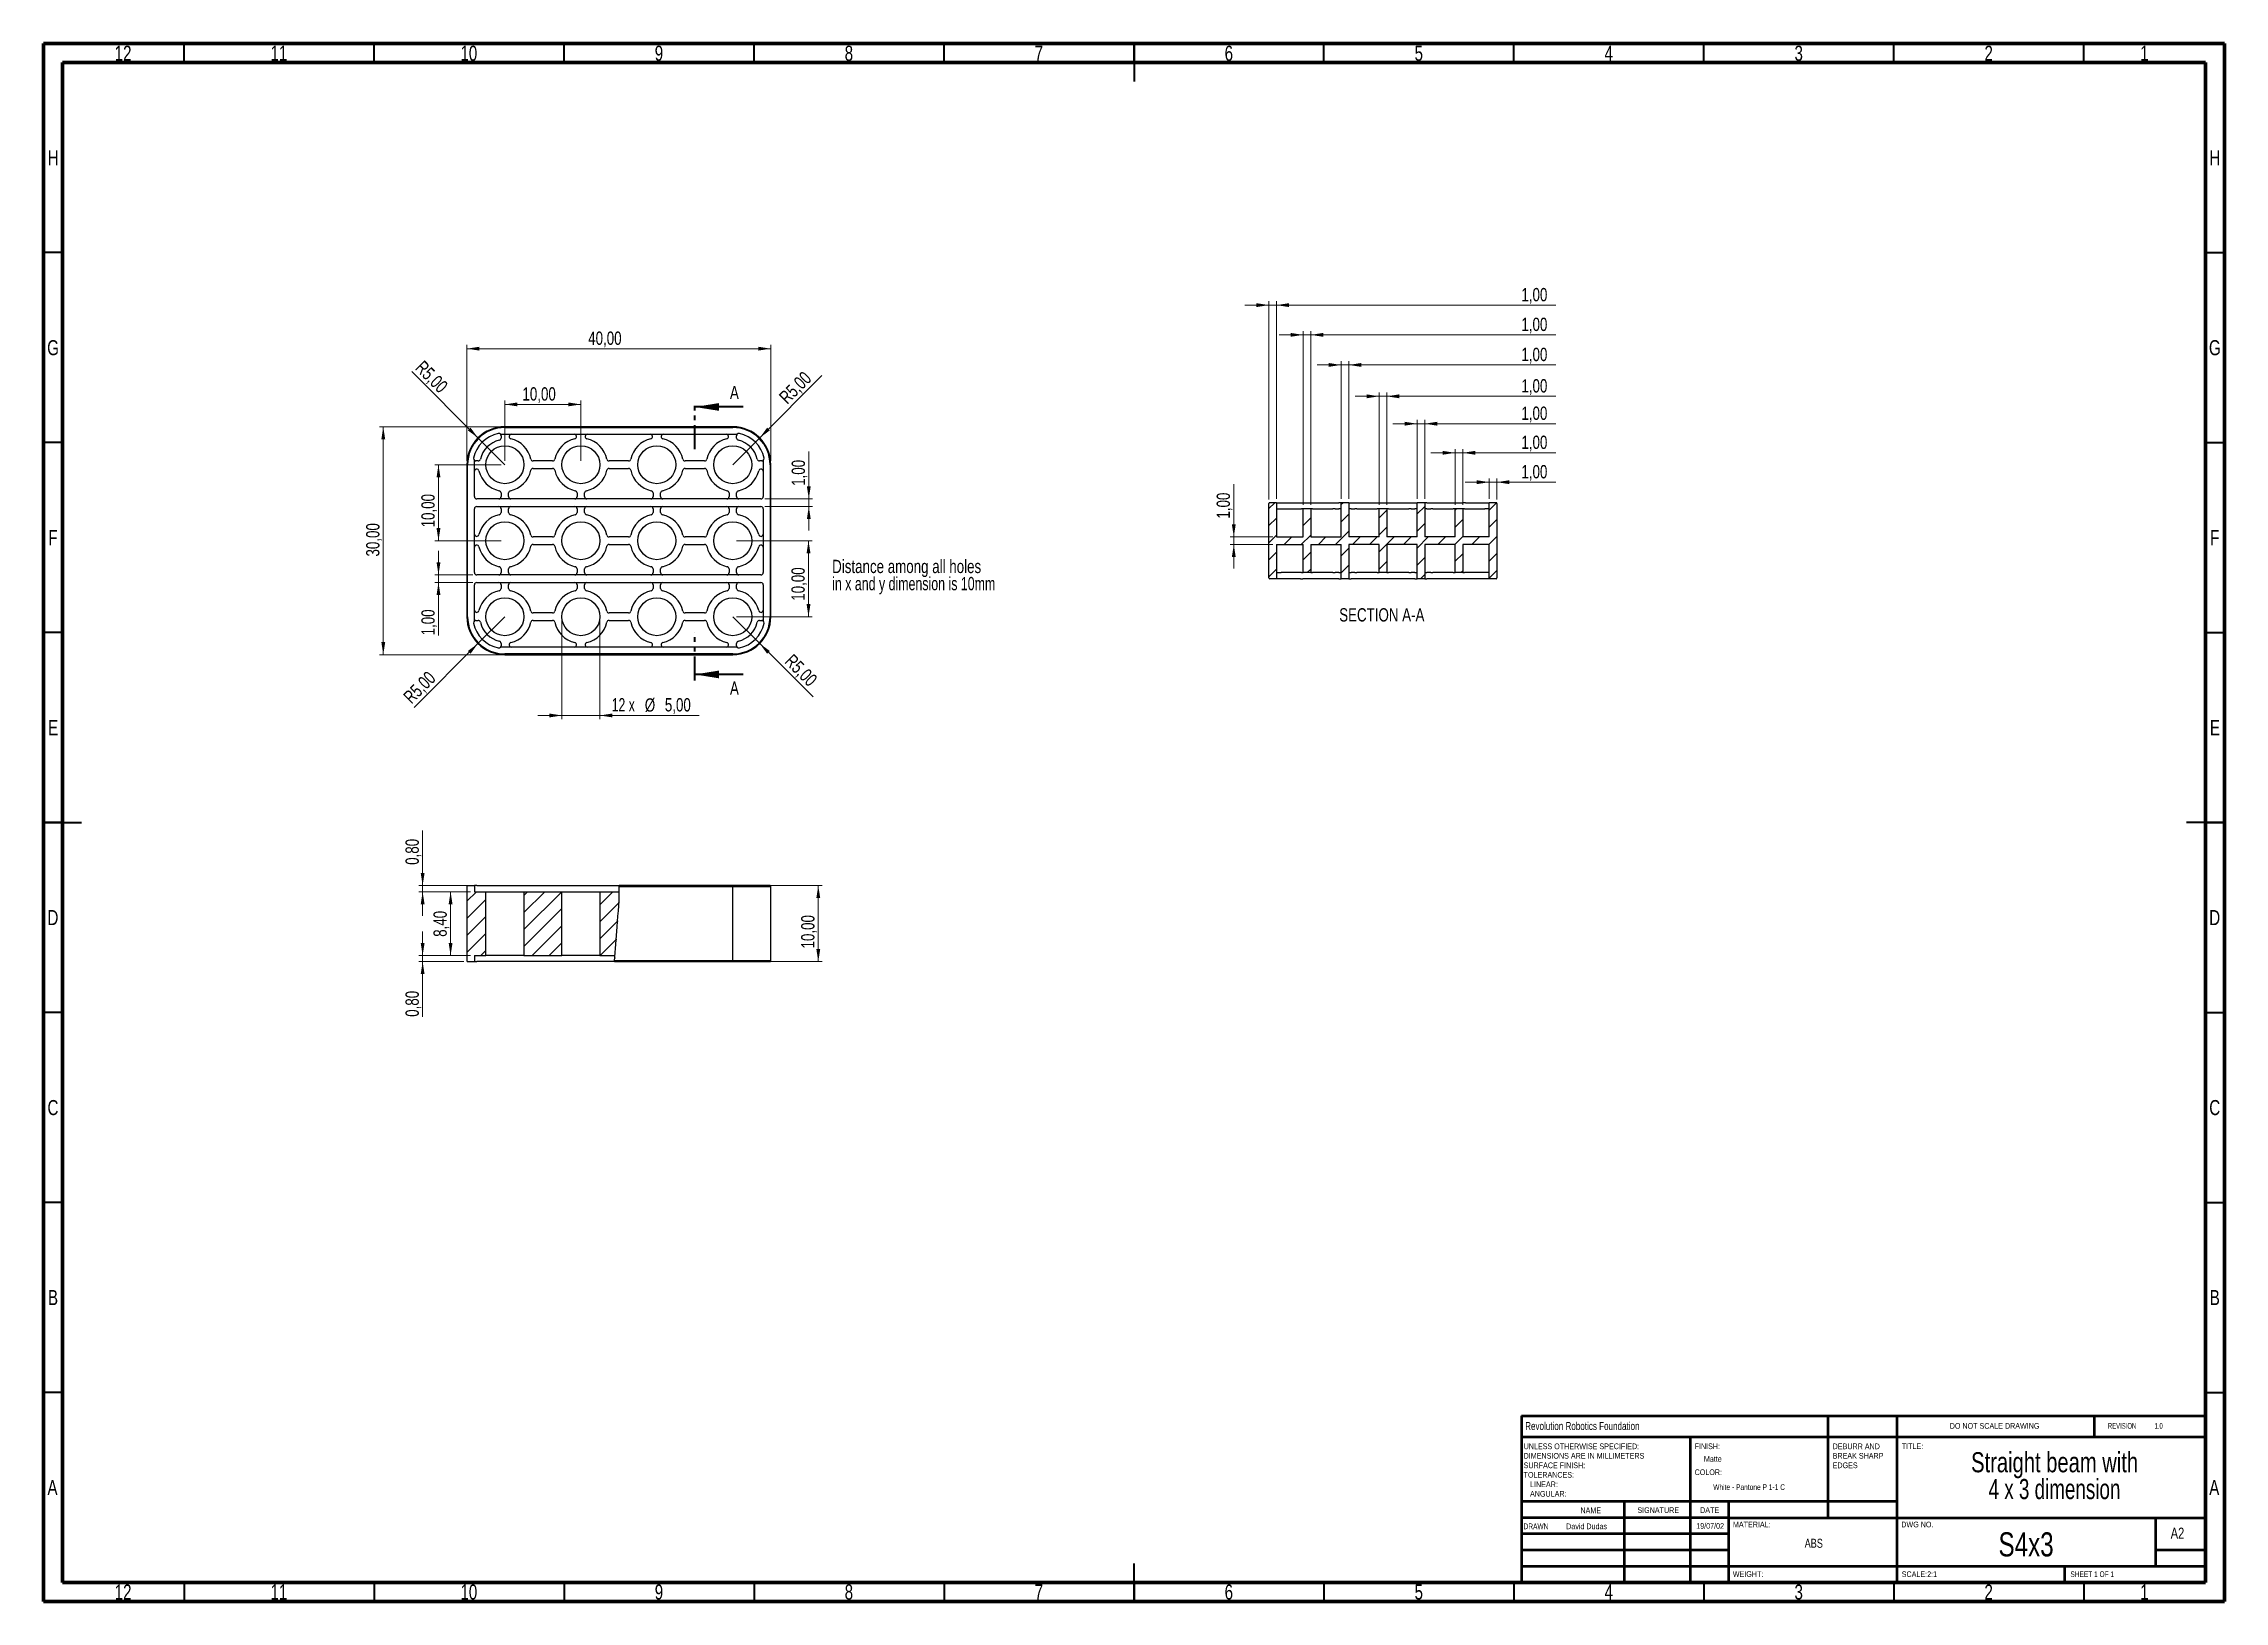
# Model space of a CAD drawing. Header units: millimetres. Extents: x 15 to 589, y 5 to 415.
import ezdxf

# ---------------------------------------------------------------- set-up
doc = ezdxf.new("R2010")
doc.units = ezdxf.units.MM
doc.linetypes.add('PHANTOM', pattern=[12.7, 6.35, -1.27, 1.27, -1.27, 1.27, -1.27])
doc.styles.add('SLDTEXTSTYLE0', font='TXT', dxfattribs={"width": 0.75})
doc.styles.add('SLDTEXTSTYLE1', font='TXT', dxfattribs={"width": 0.696429})
doc.styles.add('SLDTEXTSTYLE2', font='TXT', dxfattribs={"width": 0.686449})
doc.styles.add('SLDTEXTSTYLE3', font='TXT', dxfattribs={"width": 0.625})
doc.styles.add('SLDTEXTSTYLE4', font='TXT', dxfattribs={"width": 0.6875})
doc.styles.add('SLDTEXTSTYLE5', font='TXT', dxfattribs={"width": 0.695652})
doc.styles.add('SLDTEXTSTYLE6', font='TXT', dxfattribs={"width": 0.7})
doc.dimstyles.new('SLDDIMSTYLE0', dxfattribs={"dimtxt": 3.5, "dimasz": 3.302, "dimexe": 0, "dimexo": 0.0625, "dimgap": 0.875, "dimtad": 1, "dimlfac": 0.5, "dimrnd": 1e-09, "dimzin": 12, "dimdsep": 46, "dimtxsty": 'SLDTEXTSTYLE0', "dimsah": 1, "dimcen": 0.09, "dimadec": 0, "dimazin": 3, "dimtfac": 1, "dimtofl": 0, "dimtmove": 0, "dimatfit": 3, "dimfxl": 0, "dimfrac": 2, "dimtolj": 1, "dimtzin": 12, "dimarcsym": 0})
doc.dimstyles.new('SLDDIMSTYLE1', dxfattribs={"dimtxt": 3.5, "dimasz": 3.302, "dimexe": 0, "dimexo": 0.0625, "dimgap": 0.875, "dimtad": 1, "dimlfac": 0.5, "dimrnd": 1e-09, "dimzin": 12, "dimdsep": 46, "dimtxsty": 'SLDTEXTSTYLE0', "dimsah": 1, "dimcen": 0, "dimadec": 0, "dimazin": 3, "dimtfac": 1, "dimtofl": 0, "dimtmove": 0, "dimatfit": 3, "dimfxl": 0, "dimfrac": 2, "dimtolj": 1, "dimtzin": 12, "dimarcsym": 0})
doc.dimstyles.new('SLDDIMSTYLE2', dxfattribs={"dimtxt": 3.5, "dimasz": 3.302, "dimexe": 0, "dimexo": 0.0625, "dimgap": 0.875, "dimtad": 1, "dimlfac": 0.5, "dimrnd": 1e-09, "dimzin": 12, "dimdsep": 46, "dimtxsty": 'SLDTEXTSTYLE0', "dimsah": 1, "dimcen": 0.09, "dimadec": 0, "dimazin": 3, "dimtfac": 1, "dimtmove": 0, "dimatfit": 0, "dimfxl": 0, "dimfrac": 2, "dimtolj": 1, "dimtzin": 12, "dimarcsym": 0})
doc.dimstyles.new('SLDDIMSTYLE3', dxfattribs={"dimtxt": 3.5, "dimasz": 3.302, "dimexe": 0, "dimexo": 0.0625, "dimgap": 0.875, "dimtad": 1, "dimlfac": 0.5, "dimrnd": 1e-09, "dimdsep": 46, "dimtxsty": 'SLDTEXTSTYLE0', "dimsah": 1, "dimcen": 0.09, "dimadec": 0, "dimazin": 2, "dimtfac": 1, "dimtmove": 0, "dimatfit": 0, "dimfxl": 0, "dimfrac": 2, "dimtolj": 1, "dimtzin": 12, "dimarcsym": 0})

msp = doc.modelspace()

# ---------------------------------------------------------------- texts
at = {"color": 7, "linetype": 'Continuous', "lineweight": 0}
for s, insert, char_height, attachment_point, style in [('12', (35.92, 414.452), 3.9687, 2, 'SLDTEXTSTYLE0'), ('11', (76.92, 414.452), 3.9687, 2, 'SLDTEXTSTYLE0'), ('10', (126.92, 414.452), 3.9687, 2, 'SLDTEXTSTYLE0'), ('9', (176.96, 414.452), 3.969, 2, 'SLDTEXTSTYLE0'), ('8', (226.96, 414.452), 3.969, 2, 'SLDTEXTSTYLE0'), ('7', (276.96, 414.452), 3.969, 2, 'SLDTEXTSTYLE0'), ('6', (326.96, 414.452), 3.969, 2, 'SLDTEXTSTYLE0'), ('5', (376.96, 414.452), 3.969, 2, 'SLDTEXTSTYLE0'), ('4', (426.96, 414.452), 3.969, 2, 'SLDTEXTSTYLE0'), ('3', (476.96, 414.452), 3.969, 2, 'SLDTEXTSTYLE0'), ('2', (526.96, 414.452), 3.969, 2, 'SLDTEXTSTYLE0'), ('1', (567.96, 414.452), 3.969, 2, 'SLDTEXTSTYLE0'), ('H', (17.49, 386.952), 3.969, 2, 'SLDTEXTSTYLE0'), ('H', (586.49, 386.952), 3.969, 2, 'SLDTEXTSTYLE0'), ('G', (17.487, 336.952), 3.969, 2, 'SLDTEXTSTYLE0'), ('G', (586.487, 336.952), 3.969, 2, 'SLDTEXTSTYLE0'), ('F', (17.458, 286.952), 3.969, 2, 'SLDTEXTSTYLE0'), ('F', (586.458, 286.952), 3.969, 2, 'SLDTEXTSTYLE0'), ('SECTION A-A', (367.226, 266.404), 3.5, 2, 'SLDTEXTSTYLE0'), ('E', (17.508, 236.952), 3.969, 2, 'SLDTEXTSTYLE0'), ('E', (586.508, 236.952), 3.969, 2, 'SLDTEXTSTYLE0'), ('D', (17.453, 186.952), 3.969, 2, 'SLDTEXTSTYLE0'), ('D', (586.453, 186.952), 3.969, 2, 'SLDTEXTSTYLE0'), ('C', (17.459, 136.952), 3.969, 2, 'SLDTEXTSTYLE0'), ('C', (586.459, 136.952), 3.969, 2, 'SLDTEXTSTYLE0'), ('B', (17.471, 86.952), 3.969, 2, 'SLDTEXTSTYLE0'), ('B', (586.471, 86.952), 3.969, 2, 'SLDTEXTSTYLE0'), ('Revolution Robotics Foundation', (404.963, 52.212), 2.11667, 1, 'SLDTEXTSTYLE0'), ('DO NOT SCALE DRAWING', (516.715, 51.937), 1.5, 1, 'SLDTEXTSTYLE0'), ('REVISION           1.0', (558.327, 51.937), 1.5, 1, 'SLDTEXTSTYLE3'), ('FINISH:', (449.564, 46.566), 1.5, 1, 'SLDTEXTSTYLE0'), ('TITLE:', (504.09, 46.576), 1.5, 1, 'SLDTEXTSTYLE0'), ('Matte', (452.005, 43.238), 1.4986, 1, 'SLDTEXTSTYLE0'), ('A', (17.34, 36.952), 3.969, 2, 'SLDTEXTSTYLE0'), ('COLOR:', (449.564, 39.742), 1.5, 1, 'SLDTEXTSTYLE0'), ('White - Pantone P 1-1 C', (463.897, 35.826), 1.4986, 2, 'SLDTEXTSTYLE5'), ('A', (586.34, 36.952), 3.969, 2, 'SLDTEXTSTYLE0'), ('NAME', (419.506, 29.716), 1.5, 1, 'SLDTEXTSTYLE0'), ('SIGNATURE', (434.494, 29.776), 1.5, 1, 'SLDTEXTSTYLE0'), ('DATE', (451.008, 29.776), 1.5, 1, 'SLDTEXTSTYLE0'), ('DRAWN', (404.554, 25.505), 1.5, 1, 'SLDTEXTSTYLE2'), ('David Dudas', (421.125, 25.503), 1.4986, 2, 'SLDTEXTSTYLE0'), ('19/07/02', (453.647, 25.603), 1.4986, 2, 'SLDTEXTSTYLE0'), ('MATERIAL:', (459.646, 25.986), 1.5, 1, 'SLDTEXTSTYLE0'), ('DWG NO.', (503.953, 25.986), 1.5, 1, 'SLDTEXTSTYLE0'), ('S4x3', (536.802, 23.181), 6.35, 2, 'SLDTEXTSTYLE0'), ('A2', (574.871, 24.406), 2.9104, 1, 'SLDTEXTSTYLE0'), ('ABS', (480.918, 21.486), 2.3813, 2, 'SLDTEXTSTYLE0'), ('WEIGHT:', (459.618, 12.949), 1.4986, 1, 'SLDTEXTSTYLE0'), ('SCALE:2:1', (504.074, 12.9), 1.5, 1, 'SLDTEXTSTYLE0'), ('SHEET 1 OF 1', (548.478, 12.9), 1.5, 1, 'SLDTEXTSTYLE4'), ('12', (35.92, 9.452), 3.9687, 2, 'SLDTEXTSTYLE0'), ('11', (76.92, 9.452), 3.9687, 2, 'SLDTEXTSTYLE0'), ('10', (126.92, 9.452), 3.9687, 2, 'SLDTEXTSTYLE0'), ('9', (176.96, 9.452), 3.969, 2, 'SLDTEXTSTYLE0'), ('8', (226.96, 9.452), 3.969, 2, 'SLDTEXTSTYLE0'), ('7', (276.96, 9.452), 3.969, 2, 'SLDTEXTSTYLE0'), ('6', (326.96, 9.452), 3.969, 2, 'SLDTEXTSTYLE0'), ('5', (376.96, 9.452), 3.969, 2, 'SLDTEXTSTYLE0'), ('4', (426.96, 9.452), 3.969, 2, 'SLDTEXTSTYLE0'), ('3', (476.96, 9.452), 3.969, 2, 'SLDTEXTSTYLE0'), ('2', (526.96, 9.452), 3.969, 2, 'SLDTEXTSTYLE0'), ('1', (567.96, 9.452), 3.969, 2, 'SLDTEXTSTYLE0')]:
    msp.add_mtext(s, dxfattribs=dict(at, insert=insert, char_height=char_height, attachment_point=attachment_point, style=style))
at = {"color": 7, "linetype": 'Continuous', "char_height": 3.5, "attachment_point": 1, "style": 'SLDTEXTSTYLE0'}
for insert in [(195.652, 324.925), (195.652, 247.117)]:
    msp.add_mtext('A', dxfattribs=dict(at, insert=insert))

# ---------------------------------------------------------------- blocks, each defined once
blk = doc.blocks.new('SW_NOTE_0')
at = {"color": 0, "linetype": 'Continuous', "lineweight": 0, "char_height": 3.5, "attachment_point": 1}
for s, insert, style in [('in x and y dimension is 10mm', (0, -0.01), 'SLDTEXTSTYLE1'), ('Distance among all holes', (0, 4.51), 'SLDTEXTSTYLE0')]:
    blk.add_mtext(s, dxfattribs=dict(at, insert=insert, style=style))
blk = doc.blocks.new('SW_NOTE_0_1')
at = {"color": 0, "linetype": 'Continuous', "lineweight": 0, "char_height": 1.5, "attachment_point": 1, "style": 'SLDTEXTSTYLE0'}
for s, insert in [('UNLESS OTHERWISE SPECIFIED:', (0, 1.93)), ('TOLERANCES:', (0, -5.57)), ('SURFACE FINISH:', (0, -3.07)), ('DIMENSIONS ARE IN MILLIMETERS', (0, -0.57)), ('ANGULAR:', (1.69, -10.57)), ('LINEAR:', (1.69, -8.07))]:
    blk.add_mtext(s, dxfattribs=dict(at, insert=insert))
blk = doc.blocks.new('SW_NOTE_0_2')
at = {"color": 0, "linetype": 'Continuous', "lineweight": 0, "char_height": 1.5, "attachment_point": 1, "style": 'SLDTEXTSTYLE0'}
for s, insert in [('DEBURR AND', (0, 1.93)), ('BREAK SHARP', (0, -0.57)), ('EDGES', (0, -3.07))]:
    blk.add_mtext(s, dxfattribs=dict(at, insert=insert))
blk = doc.blocks.new('SW_NOTE_0_3')
at = {"color": 0, "linetype": 'Continuous', "lineweight": 0, "char_height": 5.2917, "attachment_point": 2}
for s, insert, style in [('Straight beam with', (31.83, 6.82), 'SLDTEXTSTYLE0'), ('4 x 3 dimension', (31.8, -0.23), 'SLDTEXTSTYLE6')]:
    blk.add_mtext(s, dxfattribs=dict(at, insert=insert, style=style))
blk = doc.blocks.new('_D')
at = {"color": 7, "linetype": 'Continuous', "lineweight": 0}
for p, q in [((126.4, 305.17), (126.4, 335.71)), ((126.4, 334.71), (206.4, 334.71)), ((206.4, 305.17), (206.4, 335.71))]:
    blk.add_line(p, q, dxfattribs=at)
at = {"color": 7, "linetype": 'Continuous', "lineweight": 18}
for points in [[(126.4, 334.71), (129.71, 334.2), (129.71, 335.21)], [(206.4, 334.71), (203.1, 335.21), (203.1, 334.2)]]:
    blk.add_solid(points, dxfattribs=at)
at = {"color": 7, "linetype": 'Continuous', "lineweight": 18, "insert": (158.34, 339.22), "char_height": 3.5, "attachment_point": 1, "style": 'SLDTEXTSTYLE0'}
blk.add_mtext('40,00', dxfattribs=at)
blk = doc.blocks.new('_D_1')
at = {"color": 7, "linetype": 'Continuous', "lineweight": 0}
for p, q in [((135.4, 314.17), (103.4, 314.17)), ((104.4, 314.17), (104.4, 254.17)), ((135.4, 254.17), (103.4, 254.17))]:
    blk.add_line(p, q, dxfattribs=at)
at = {"color": 7, "linetype": 'Continuous', "lineweight": 18}
for points in [[(104.4, 314.17), (103.9, 310.87), (104.91, 310.87)], [(104.4, 254.17), (104.91, 257.47), (103.9, 257.47)]]:
    blk.add_solid(points, dxfattribs=at)
at = {"color": 7, "linetype": 'Continuous', "lineweight": 18, "insert": (99.89, 280), "char_height": 3.5, "attachment_point": 1, "rotation": 90, "style": 'SLDTEXTSTYLE0'}
blk.add_mtext('30,00', dxfattribs=at)
blk = doc.blocks.new('_D_2')
at = {"color": 7, "linetype": 'Continuous', "lineweight": 0}
for q in [(219.85, 327.61), (196.4, 304.17)]:
    blk.add_line((203.48, 311.24), q, dxfattribs=at)
at = {"color": 7, "linetype": 'Continuous', "lineweight": 18}
blk.add_solid([(203.48, 311.24), (206.17, 313.21), (205.45, 313.93)], dxfattribs=at)
at = {"color": 7, "linetype": 'Continuous', "lineweight": 18, "insert": (208.27, 322.39), "char_height": 3.5, "attachment_point": 1, "rotation": 45, "style": 'SLDTEXTSTYLE0'}
blk.add_mtext('R5,00', dxfattribs=at)
blk = doc.blocks.new('_D_3')
at = {"color": 7, "linetype": 'Continuous', "lineweight": 0}
for q in [(196.4, 264.17), (217.52, 243.05)]:
    blk.add_line((203.48, 257.1), q, dxfattribs=at)
at = {"color": 7, "linetype": 'Continuous', "lineweight": 18}
blk.add_solid([(203.48, 257.1), (205.45, 254.4), (206.17, 255.12)], dxfattribs=at)
at = {"color": 7, "linetype": 'Continuous', "lineweight": 18, "insert": (212.3, 254.63), "char_height": 3.5, "attachment_point": 1, "rotation": 315, "style": 'SLDTEXTSTYLE0'}
blk.add_mtext('R5,00', dxfattribs=at)
blk = doc.blocks.new('_D_4')
at = {"color": 7, "linetype": 'Continuous', "lineweight": 0}
for q in [(136.4, 264.17), (112.54, 240.31)]:
    blk.add_line((129.33, 257.1), q, dxfattribs=at)
at = {"color": 7, "linetype": 'Continuous', "lineweight": 18}
blk.add_solid([(129.33, 257.1), (126.64, 255.12), (127.36, 254.4)], dxfattribs=at)
at = {"color": 7, "linetype": 'Continuous', "lineweight": 18, "insert": (109.36, 243.49), "char_height": 3.5, "attachment_point": 1, "rotation": 45, "style": 'SLDTEXTSTYLE0'}
blk.add_mtext('R5,00', dxfattribs=at)
blk = doc.blocks.new('_D_5')
at = {"color": 7, "linetype": 'Continuous', "lineweight": 0}
for q in [(111.89, 328.68), (136.4, 304.17)]:
    blk.add_line((129.33, 311.24), q, dxfattribs=at)
at = {"color": 7, "linetype": 'Continuous', "lineweight": 18}
blk.add_solid([(129.33, 311.24), (127.36, 313.93), (126.64, 313.21)], dxfattribs=at)
at = {"color": 7, "linetype": 'Continuous', "lineweight": 18, "insert": (115.07, 331.87), "char_height": 3.5, "attachment_point": 1, "rotation": 315, "style": 'SLDTEXTSTYLE0'}
blk.add_mtext('R5,00', dxfattribs=at)
blk = doc.blocks.new('_D_6')
at = {"color": 7, "linetype": 'Continuous', "lineweight": 0}
for p, q in [((136.4, 305.17), (136.4, 321.04)), ((136.4, 320.04), (156.4, 320.04)), ((156.4, 305.17), (156.4, 321.04))]:
    blk.add_line(p, q, dxfattribs=at)
at = {"color": 7, "linetype": 'Continuous', "lineweight": 18}
for points in [[(136.4, 320.04), (139.71, 319.53), (139.71, 320.55)], [(156.4, 320.04), (153.1, 320.55), (153.1, 319.53)]]:
    blk.add_solid(points, dxfattribs=at)
at = {"color": 7, "linetype": 'Continuous', "lineweight": 18, "insert": (141.03, 324.55), "char_height": 3.5, "attachment_point": 1, "style": 'SLDTEXTSTYLE0'}
blk.add_mtext('10,00', dxfattribs=at)
blk = doc.blocks.new('_D_7')
at = {"color": 7, "linetype": 'Continuous', "lineweight": 0}
for p, q in [((135.4, 304.17), (117.93, 304.17)), ((118.93, 304.17), (118.93, 284.17)), ((135.4, 284.17), (117.93, 284.17))]:
    blk.add_line(p, q, dxfattribs=at)
at = {"color": 7, "linetype": 'Continuous', "lineweight": 18}
for points in [[(118.93, 304.17), (118.43, 300.87), (119.44, 300.87)], [(118.93, 284.17), (119.44, 287.47), (118.43, 287.47)]]:
    blk.add_solid(points, dxfattribs=at)
at = {"color": 7, "linetype": 'Continuous', "lineweight": 18, "insert": (114.42, 287.68), "char_height": 3.5, "attachment_point": 1, "rotation": 90, "style": 'SLDTEXTSTYLE0'}
blk.add_mtext('10,00', dxfattribs=at)
blk = doc.blocks.new('_D_8')
at = {"color": 7, "linetype": 'Continuous', "lineweight": 0}
for p, q in [((197.4, 284.17), (217.33, 284.17)), ((216.33, 284.17), (216.33, 264.17)), ((197.4, 264.17), (217.33, 264.17))]:
    blk.add_line(p, q, dxfattribs=at)
at = {"color": 7, "linetype": 'Continuous', "lineweight": 18}
for points in [[(216.33, 284.17), (215.82, 280.87), (216.84, 280.87)], [(216.33, 264.17), (216.84, 267.47), (215.82, 267.47)]]:
    blk.add_solid(points, dxfattribs=at)
at = {"color": 7, "linetype": 'Continuous', "lineweight": 18, "insert": (211.82, 268.37), "char_height": 3.5, "attachment_point": 1, "rotation": 90, "style": 'SLDTEXTSTYLE0'}
blk.add_mtext('10,00', dxfattribs=at)
blk = doc.blocks.new('_D_9')
at = {"color": 7, "linetype": 'Continuous', "lineweight": 0}
for p, q in [((216.4, 295.17), (216.4, 307.66)), ((204.8, 295.17), (217.4, 295.17)), ((204.8, 293.17), (217.4, 293.17)), ((216.4, 295.17), (216.4, 293.17)), ((216.4, 293.17), (216.4, 286.82))]:
    blk.add_line(p, q, dxfattribs=at)
at = {"color": 7, "linetype": 'Continuous', "lineweight": 18}
for points in [[(216.4, 295.17), (216.91, 298.47), (215.9, 298.47)], [(216.4, 293.17), (215.9, 289.87), (216.91, 289.87)]]:
    blk.add_solid(points, dxfattribs=at)
at = {"color": 7, "linetype": 'Continuous', "lineweight": 18, "insert": (211.89, 298.61), "char_height": 3.5, "attachment_point": 1, "rotation": 90, "style": 'SLDTEXTSTYLE0'}
blk.add_mtext('1,00', dxfattribs=at)
blk = doc.blocks.new('_D_10')
at = {"color": 7, "linetype": 'Continuous', "lineweight": 0}
for p, q in [((151.4, 263.17), (151.4, 237.17)), ((161.4, 263.17), (161.4, 237.17)), ((151.4, 238.17), (145.05, 238.17)), ((151.4, 238.17), (161.4, 238.17)), ((161.4, 238.17), (187.57, 238.17))]:
    blk.add_line(p, q, dxfattribs=at)
at = {"color": 7, "linetype": 'Continuous', "lineweight": 18}
for points in [[(151.4, 238.17), (148.1, 238.68), (148.1, 237.66)], [(161.4, 238.17), (164.71, 237.66), (164.71, 238.68)]]:
    blk.add_solid(points, dxfattribs=at)
at = {"color": 7, "linetype": 'Continuous', "lineweight": 18, "char_height": 3.5, "attachment_point": 1}
for s, insert, style in [('12 x', (164.53, 242.73), 'SLDTEXTSTYLE4'), ('%%c', (173.24, 242.68), 'SLDTEXTSTYLE0'), ('5,00', (178.52, 242.73), 'SLDTEXTSTYLE0')]:
    blk.add_mtext(s, dxfattribs=dict(at, insert=insert, style=style))
blk = doc.blocks.new('_D_11')
at = {"color": 7, "linetype": 'Continuous', "lineweight": 0}
for p, q in [((118.93, 275.17), (118.93, 281.52)), ((128, 275.17), (117.93, 275.17)), ((128, 273.17), (117.93, 273.17)), ((118.93, 275.17), (118.93, 273.17)), ((118.93, 273.17), (118.93, 259.25))]:
    blk.add_line(p, q, dxfattribs=at)
at = {"color": 7, "linetype": 'Continuous', "lineweight": 18}
for points in [[(118.93, 275.17), (119.44, 278.47), (118.43, 278.47)], [(118.93, 273.17), (118.43, 269.87), (119.44, 269.87)]]:
    blk.add_solid(points, dxfattribs=at)
at = {"color": 7, "linetype": 'Continuous', "lineweight": 18, "insert": (114.42, 259.25), "char_height": 3.5, "attachment_point": 1, "rotation": 90, "style": 'SLDTEXTSTYLE0'}
blk.add_mtext('1,00', dxfattribs=at)
blk = doc.blocks.new('_D_12')
at = {"color": 7, "linetype": 'Continuous', "lineweight": 0}
for p, q in [((197.4, 193.39), (219.9, 193.39)), ((218.9, 193.39), (218.9, 173.39)), ((197.4, 173.39), (219.9, 173.39))]:
    blk.add_line(p, q, dxfattribs=at)
at = {"color": 7, "linetype": 'Continuous', "lineweight": 18}
for points in [[(218.9, 193.39), (218.39, 190.09), (219.41, 190.09)], [(218.9, 173.39), (219.41, 176.69), (218.39, 176.69)]]:
    blk.add_solid(points, dxfattribs=at)
at = {"color": 7, "linetype": 'Continuous', "lineweight": 18, "insert": (214.39, 176.85), "char_height": 3.5, "attachment_point": 1, "rotation": 90, "style": 'SLDTEXTSTYLE0'}
blk.add_mtext('10,00', dxfattribs=at)
blk = doc.blocks.new('_D_13')
at = {"color": 7, "linetype": 'Continuous', "lineweight": 0}
for p, q in [((127.4, 191.79), (121.12, 191.79)), ((122.12, 191.79), (122.12, 174.99)), ((127.4, 174.99), (121.12, 174.99))]:
    blk.add_line(p, q, dxfattribs=at)
at = {"color": 7, "linetype": 'Continuous', "lineweight": 18}
for points in [[(122.12, 191.79), (121.61, 188.49), (122.63, 188.49)], [(122.12, 174.99), (122.63, 178.29), (121.61, 178.29)]]:
    blk.add_solid(points, dxfattribs=at)
at = {"color": 7, "linetype": 'Continuous', "lineweight": 18, "insert": (117.61, 179.91), "char_height": 3.5, "attachment_point": 1, "rotation": 90, "style": 'SLDTEXTSTYLE0'}
blk.add_mtext('8,40', dxfattribs=at)
blk = doc.blocks.new('_D_14')
at = {"color": 7, "linetype": 'Continuous', "lineweight": 0}
for p, q in [((114.76, 193.39), (114.76, 207.92)), ((127.4, 193.39), (113.76, 193.39)), ((127.4, 191.79), (113.76, 191.79)), ((114.76, 193.39), (114.76, 191.79)), ((114.76, 191.79), (114.76, 185.44))]:
    blk.add_line(p, q, dxfattribs=at)
at = {"color": 7, "linetype": 'Continuous', "lineweight": 18}
for points in [[(114.76, 193.39), (115.27, 196.69), (114.26, 196.69)], [(114.76, 191.79), (114.26, 188.49), (115.27, 188.49)]]:
    blk.add_solid(points, dxfattribs=at)
at = {"color": 7, "linetype": 'Continuous', "lineweight": 18, "insert": (110.25, 198.86), "char_height": 3.5, "attachment_point": 1, "rotation": 90, "style": 'SLDTEXTSTYLE0'}
blk.add_mtext('0,80', dxfattribs=at)
blk = doc.blocks.new('_D_15')
at = {"color": 7, "linetype": 'Continuous', "lineweight": 0}
for p, q in [((114.76, 174.99), (114.76, 181.34)), ((127.4, 174.99), (113.76, 174.99)), ((125.6, 173.39), (113.76, 173.39)), ((114.76, 174.99), (114.76, 173.39)), ((114.76, 173.39), (114.76, 158.86))]:
    blk.add_line(p, q, dxfattribs=at)
at = {"color": 7, "linetype": 'Continuous', "lineweight": 18}
for points in [[(114.76, 174.99), (115.27, 178.29), (114.26, 178.29)], [(114.76, 173.39), (114.26, 170.09), (115.27, 170.09)]]:
    blk.add_solid(points, dxfattribs=at)
at = {"color": 7, "linetype": 'Continuous', "lineweight": 18, "insert": (110.25, 158.86), "char_height": 3.5, "attachment_point": 1, "rotation": 90, "style": 'SLDTEXTSTYLE0'}
blk.add_mtext('0,80', dxfattribs=at)
blk = doc.blocks.new('_D_16')
at = {"color": 7, "linetype": 'Continuous', "lineweight": 0}
for p, q in [((328.27, 285.17), (328.27, 299.05)), ((338.52, 285.17), (327.27, 285.17)), ((338.52, 283.17), (327.27, 283.17)), ((328.27, 285.17), (328.27, 283.17)), ((328.27, 283.17), (328.27, 276.82))]:
    blk.add_line(p, q, dxfattribs=at)
at = {"color": 7, "linetype": 'Continuous', "lineweight": 18}
for points in [[(328.27, 285.17), (328.77, 288.47), (327.76, 288.47)], [(328.27, 283.17), (327.76, 279.87), (328.77, 279.87)]]:
    blk.add_solid(points, dxfattribs=at)
at = {"color": 7, "linetype": 'Continuous', "lineweight": 18, "insert": (323.75, 289.99), "char_height": 3.5, "attachment_point": 1, "rotation": 90, "style": 'SLDTEXTSTYLE0'}
blk.add_mtext('1,00', dxfattribs=at)
blk = doc.blocks.new('_D_17')
at = {"color": 7, "linetype": 'Continuous', "lineweight": 0}
for p, q in [((395.52, 299.57), (389.17, 299.57)), ((395.52, 295.17), (395.52, 300.57)), ((395.52, 299.57), (397.52, 299.57)), ((397.52, 294.97), (397.52, 300.57)), ((397.52, 299.57), (413.02, 299.57))]:
    blk.add_line(p, q, dxfattribs=at)
at = {"color": 7, "linetype": 'Continuous', "lineweight": 18}
for points in [[(395.52, 299.57), (392.22, 300.08), (392.22, 299.06)], [(397.52, 299.57), (400.82, 299.06), (400.82, 300.08)]]:
    blk.add_solid(points, dxfattribs=at)
at = {"color": 7, "linetype": 'Continuous', "lineweight": 18, "insert": (403.97, 304.08), "char_height": 3.5, "attachment_point": 1, "style": 'SLDTEXTSTYLE0'}
blk.add_mtext('1,00', dxfattribs=at)
blk = doc.blocks.new('_D_18')
at = {"color": 7, "linetype": 'Continuous', "lineweight": 0}
for p, q in [((386.52, 307.3), (380.17, 307.3)), ((386.52, 293.57), (386.52, 308.3)), ((386.52, 307.3), (388.52, 307.3)), ((388.52, 293.57), (388.52, 308.3)), ((388.52, 307.3), (413.02, 307.3))]:
    blk.add_line(p, q, dxfattribs=at)
at = {"color": 7, "linetype": 'Continuous', "lineweight": 18}
for points in [[(386.52, 307.3), (383.22, 307.81), (383.22, 306.8)], [(388.52, 307.3), (391.82, 306.8), (391.82, 307.81)]]:
    blk.add_solid(points, dxfattribs=at)
at = {"color": 7, "linetype": 'Continuous', "lineweight": 18, "insert": (403.97, 311.82), "char_height": 3.5, "attachment_point": 1, "style": 'SLDTEXTSTYLE0'}
blk.add_mtext('1,00', dxfattribs=at)
blk = doc.blocks.new('_D_19')
at = {"color": 7, "linetype": 'Continuous', "lineweight": 0}
for p, q in [((376.52, 295.17), (376.52, 315.96)), ((378.52, 295.17), (378.52, 315.96)), ((376.52, 314.96), (370.17, 314.96)), ((376.52, 314.96), (378.52, 314.96)), ((378.52, 314.96), (413.02, 314.96))]:
    blk.add_line(p, q, dxfattribs=at)
at = {"color": 7, "linetype": 'Continuous', "lineweight": 18}
for points in [[(376.52, 314.96), (373.22, 315.47), (373.22, 314.45)], [(378.52, 314.96), (381.82, 314.45), (381.82, 315.47)]]:
    blk.add_solid(points, dxfattribs=at)
at = {"color": 7, "linetype": 'Continuous', "lineweight": 18, "insert": (403.97, 319.47), "char_height": 3.5, "attachment_point": 1, "style": 'SLDTEXTSTYLE0'}
blk.add_mtext('1,00', dxfattribs=at)
blk = doc.blocks.new('_D_20')
at = {"color": 7, "linetype": 'Continuous', "lineweight": 0}
for p, q in [((366.52, 322.17), (360.17, 322.17)), ((366.52, 293.57), (366.52, 323.17)), ((366.52, 322.17), (368.52, 322.17)), ((368.52, 293.57), (368.52, 323.17)), ((368.52, 322.17), (413.02, 322.17))]:
    blk.add_line(p, q, dxfattribs=at)
at = {"color": 7, "linetype": 'Continuous', "lineweight": 18}
for points in [[(366.52, 322.17), (363.22, 322.68), (363.22, 321.66)], [(368.52, 322.17), (371.82, 321.66), (371.82, 322.68)]]:
    blk.add_solid(points, dxfattribs=at)
at = {"color": 7, "linetype": 'Continuous', "lineweight": 18, "insert": (403.97, 326.68), "char_height": 3.5, "attachment_point": 1, "style": 'SLDTEXTSTYLE0'}
blk.add_mtext('1,00', dxfattribs=at)
blk = doc.blocks.new('_D_21')
at = {"color": 7, "linetype": 'Continuous', "lineweight": 0}
for p, q in [((356.52, 330.43), (350.17, 330.43)), ((356.52, 295.17), (356.52, 331.43)), ((356.52, 330.43), (358.52, 330.43)), ((358.52, 295.17), (358.52, 331.43)), ((358.52, 330.43), (413.02, 330.43))]:
    blk.add_line(p, q, dxfattribs=at)
at = {"color": 7, "linetype": 'Continuous', "lineweight": 18}
for points in [[(356.52, 330.43), (353.22, 330.94), (353.22, 329.92)], [(358.52, 330.43), (361.82, 329.92), (361.82, 330.94)]]:
    blk.add_solid(points, dxfattribs=at)
at = {"color": 7, "linetype": 'Continuous', "lineweight": 18, "insert": (403.97, 334.94), "char_height": 3.5, "attachment_point": 1, "style": 'SLDTEXTSTYLE0'}
blk.add_mtext('1,00', dxfattribs=at)
blk = doc.blocks.new('_D_22')
at = {"color": 7, "linetype": 'Continuous', "lineweight": 0}
for p, q in [((346.52, 293.57), (346.52, 339.35)), ((348.52, 293.57), (348.52, 339.35)), ((346.52, 338.35), (340.17, 338.35)), ((346.52, 338.35), (348.52, 338.35)), ((348.52, 338.35), (413.02, 338.35))]:
    blk.add_line(p, q, dxfattribs=at)
at = {"color": 7, "linetype": 'Continuous', "lineweight": 18}
for points in [[(346.52, 338.35), (343.22, 338.85), (343.22, 337.84)], [(348.52, 338.35), (351.82, 337.84), (351.82, 338.85)]]:
    blk.add_solid(points, dxfattribs=at)
at = {"color": 7, "linetype": 'Continuous', "lineweight": 18, "insert": (403.97, 342.86), "char_height": 3.5, "attachment_point": 1, "style": 'SLDTEXTSTYLE0'}
blk.add_mtext('1,00', dxfattribs=at)
blk = doc.blocks.new('_D_23')
at = {"color": 7, "linetype": 'Continuous', "lineweight": 0}
for p, q in [((337.52, 346.17), (331.17, 346.17)), ((337.52, 294.97), (337.52, 347.17)), ((337.52, 346.17), (339.52, 346.17)), ((339.52, 295.17), (339.52, 347.17)), ((339.52, 346.17), (413.02, 346.17))]:
    blk.add_line(p, q, dxfattribs=at)
at = {"color": 7, "linetype": 'Continuous', "lineweight": 18}
for points in [[(337.52, 346.17), (334.22, 346.68), (334.22, 345.66)], [(339.52, 346.17), (342.82, 345.66), (342.82, 346.68)]]:
    blk.add_solid(points, dxfattribs=at)
at = {"color": 7, "linetype": 'Continuous', "lineweight": 18, "insert": (403.97, 350.68), "char_height": 3.5, "attachment_point": 1, "style": 'SLDTEXTSTYLE0'}
blk.add_mtext('1,00', dxfattribs=at)

# ---------------------------------------------------------------- dimensions: what is measured, and where the dimension line sits
at = {"color": 7, "linetype": 'Continuous', "lineweight": 18}
for base, p1, p2, picture, middle in [((339.519, 346.168), (337.519, 293.968), (339.519, 294.168), '_D_23', (408.498, 346.168)), ((348.519, 338.346), (346.519, 292.568), (348.519, 292.568), '_D_22', (408.498, 338.346)), ((358.519, 330.433), (356.519, 294.168), (358.519, 294.168), '_D_21', (408.498, 330.433)), ((388.519, 307.305), (386.519, 292.568), (388.519, 292.568), '_D_18', (408.498, 307.305)), ((397.519, 299.573), (395.519, 294.168), (397.519, 293.968), '_D_17', (408.498, 299.573))]:
    dim = msp.add_linear_dim(base=base, p1=p1, p2=p2, dimstyle='SLDDIMSTYLE2', dxfattribs=at)
    dim.commit()
    dim.dimension.update_dxf_attribs({"geometry": picture, "text_midpoint": middle, "dimtype": 160})
for base, p1, p2, angle, dimstyle, picture, middle in [((206.404, 334.706), (126.404, 304.168), (206.404, 304.168), 0, 'SLDDIMSTYLE0', '_D', (164.161, 334.706)), ((156.404, 320.039), (136.404, 304.168), (156.404, 304.168), 0, 'SLDDIMSTYLE0', '_D_6', (146.85, 320.039)), ((368.519, 322.168), (366.519, 292.568), (368.519, 292.568), 0, 'SLDDIMSTYLE2', '_D_20', (408.498, 322.168)), ((378.519, 314.961), (376.519, 294.168), (378.519, 294.168), 0, 'SLDDIMSTYLE2', '_D_19', (408.498, 314.961)), ((104.404, 254.168), (136.404, 314.168), (136.404, 254.168), 90, 'SLDDIMSTYLE0', '_D_1', (104.404, 285.821)), ((216.404, 293.168), (203.804, 295.168), (203.804, 293.168), 90, 'SLDDIMSTYLE2', '_D_9', (216.404, 303.137)), ((118.934, 284.168), (136.404, 304.168), (136.404, 284.168), 90, 'SLDDIMSTYLE0', '_D_7', (118.934, 293.496)), ((328.266, 283.168), (339.519, 285.168), (339.519, 283.168), 90, 'SLDDIMSTYLE2', '_D_16', (328.266, 294.52)), ((118.934, 273.168), (129.004, 275.168), (129.004, 273.168), 90, 'SLDDIMSTYLE2', '_D_11', (118.934, 263.772)), ((216.328, 264.168), (196.404, 284.168), (196.404, 264.168), 90, 'SLDDIMSTYLE0', '_D_8', (216.328, 274.192)), ((114.763, 191.79), (128.404, 193.39), (128.404, 191.79), 90, 'SLDDIMSTYLE3', '_D_14', (114.763, 203.39)), ((122.119, 174.99), (128.404, 191.79), (128.404, 174.99), 90, 'SLDDIMSTYLE0', '_D_13', (122.119, 184.435)), ((218.897, 173.39), (196.404, 193.39), (196.404, 173.39), 90, 'SLDDIMSTYLE0', '_D_12', (218.897, 182.668)), ((114.763, 173.39), (128.404, 174.99), (126.604, 173.39), 90, 'SLDDIMSTYLE3', '_D_15', (114.763, 163.39))]:
    dim = msp.add_linear_dim(base=base, p1=p1, p2=p2, angle=angle, dimstyle=dimstyle, dxfattribs=at)
    dim.commit()
    dim.dimension.update_dxf_attribs({"geometry": picture, "text_midpoint": middle, "dimtype": 160})
for center, mpoint, picture, middle in [((136.404, 304.168), (129.333, 311.239), '_D_5', (115.996, 324.576)), ((196.404, 304.168), (203.475, 311.239), '_D_2', (215.747, 323.511)), ((136.404, 264.168), (129.333, 257.097), '_D_4', (116.648, 244.412)), ((196.404, 264.168), (203.475, 257.097), '_D_3', (213.434, 247.138))]:
    dim = msp.add_radius_dim(center=center, mpoint=mpoint, dimstyle='SLDDIMSTYLE1', dxfattribs=at)
    dim.commit()
    dim.dimension.update_dxf_attribs({"geometry": picture, "text_midpoint": middle, "dimtype": 164})
dim = msp.add_linear_dim(base=(161.404, 238.168), p1=(151.404, 264.168), p2=(161.404, 264.168), text='12 x%%c<>', dimstyle='SLDDIMSTYLE2', dxfattribs=at)
dim.commit()
dim.dimension.update_dxf_attribs({"geometry": '_D_10', "text_midpoint": (176.053, 238.168), "dimtype": 160})

# ---------------------------------------------------------------- hatches: boundary and pattern name
at = {"linetype": 'Continuous', "lineweight": 18}
h = msp.add_hatch(dxfattribs=at)
h.set_pattern_fill('ANSI31', style=0)
edge = h.paths.add_edge_path(flags=0)
edge.add_line((358.519, 274.168), (358.519, 283.168))
edge.add_line((358.519, 283.168), (366.519, 283.168))
edge.add_line((366.519, 283.168), (366.519, 275.768))
edge.add_line((366.519, 275.768), (368.519, 275.768))
edge.add_line((368.519, 275.768), (368.519, 283.168))
edge.add_line((368.519, 283.168), (376.519, 283.168))
edge.add_line((376.519, 283.168), (376.519, 274.168))
edge.add_line((376.519, 274.168), (378.519, 274.168))
edge.add_line((378.519, 274.168), (378.519, 283.168))
edge.add_line((378.519, 283.168), (386.519, 283.168))
edge.add_line((386.519, 283.168), (386.519, 275.768))
edge.add_line((386.519, 275.768), (388.519, 275.768))
edge.add_line((388.519, 275.768), (388.519, 283.168))
edge.add_line((388.519, 283.168), (395.519, 283.168))
edge.add_line((395.519, 283.168), (395.519, 274.168))
edge.add_line((395.519, 274.168), (397.319, 274.168))
edge.add_arc((397.319, 274.368), 0.2, 270, 360)
edge.add_line((397.519, 274.368), (397.519, 293.968))
edge.add_arc((397.319, 293.968), 0.2, 0, 90)
edge.add_line((397.319, 294.168), (395.519, 294.168))
edge.add_line((395.519, 294.168), (395.519, 285.168))
edge.add_line((395.519, 285.168), (388.519, 285.168))
edge.add_line((388.519, 285.168), (388.519, 292.568))
edge.add_line((388.519, 292.568), (386.519, 292.568))
edge.add_line((386.519, 292.568), (386.519, 285.168))
edge.add_line((386.519, 285.168), (378.519, 285.168))
edge.add_line((378.519, 285.168), (378.519, 294.168))
edge.add_line((378.519, 294.168), (376.519, 294.168))
edge.add_line((376.519, 294.168), (376.519, 285.168))
edge.add_line((376.519, 285.168), (368.519, 285.168))
edge.add_line((368.519, 285.168), (368.519, 292.568))
edge.add_line((368.519, 292.568), (366.519, 292.568))
edge.add_line((366.519, 292.568), (366.519, 285.168))
edge.add_line((366.519, 285.168), (358.519, 285.168))
edge.add_line((358.519, 285.168), (358.519, 294.168))
edge.add_line((358.519, 294.168), (356.519, 294.168))
edge.add_line((356.519, 294.168), (356.519, 285.168))
edge.add_line((356.519, 285.168), (348.519, 285.168))
edge.add_line((348.519, 285.168), (348.519, 292.568))
edge.add_line((348.519, 292.568), (346.519, 292.568))
edge.add_line((346.519, 292.568), (346.519, 285.168))
edge.add_line((346.519, 285.168), (339.519, 285.168))
edge.add_line((339.519, 285.168), (339.519, 294.168))
edge.add_line((339.519, 294.168), (337.719, 294.168))
edge.add_arc((337.719, 293.968), 0.2, 90, 180)
edge.add_line((337.519, 293.968), (337.519, 274.368))
edge.add_arc((337.719, 274.368), 0.2, 180, 270)
edge.add_line((337.719, 274.168), (339.519, 274.168))
edge.add_line((339.519, 274.168), (339.519, 283.168))
edge.add_line((339.519, 283.168), (346.519, 283.168))
edge.add_line((346.519, 283.168), (346.519, 275.768))
edge.add_line((346.519, 275.768), (348.519, 275.768))
edge.add_line((348.519, 275.768), (348.519, 283.168))
edge.add_line((348.519, 283.168), (356.519, 283.168))
edge.add_line((356.519, 283.168), (356.519, 274.168))
edge.add_line((356.519, 274.168), (358.519, 274.168))
h = msp.add_hatch(dxfattribs=at)
h.set_pattern_fill('ANSI31', style=0)
edge = h.paths.add_edge_path(flags=0)
edge.add_arc((126.604, 173.59), 0.2, 180, 270)
edge.add_line((126.604, 173.39), (128.404, 173.39))
edge.add_line((128.404, 173.39), (128.404, 174.99))
edge.add_line((128.404, 174.99), (131.404, 174.99))
edge.add_line((131.404, 174.99), (131.404, 191.79))
edge.add_line((131.404, 191.79), (128.404, 191.79))
edge.add_line((128.404, 191.79), (128.404, 193.39))
edge.add_line((128.404, 193.39), (126.604, 193.39))
edge.add_arc((126.604, 193.19), 0.2, 90, 180)
edge.add_line((126.404, 193.19), (126.404, 173.59))
h = msp.add_hatch(dxfattribs=at)
h.set_pattern_fill('ANSI31', style=0)
h.paths.add_polyline_path([(141.404, 191.79), (141.404, 174.99), (151.404, 174.99), (151.404, 191.79)], flags=0)
h = msp.add_hatch(dxfattribs=at)
h.set_pattern_fill('ANSI31', style=0)
edge = h.paths.add_edge_path(flags=0)
edge.add_line((161.404, 191.79), (161.404, 174.99))
edge.add_line((161.404, 174.99), (165.409, 174.99))
edge.add_spline(control_points=[(165.409, 174.99), (165.634, 177.416), (165.972, 183.246), (166.489, 188.947), (166.529, 191.79)], knot_values=[0.6980492, 0.6980492, 0.6980492, 0.6980492, 0.7359842, 0.7842913, 0.7842913, 0.7842913, 0.7842913], weights=[1, 1, 1, 1, 1], degree=3, periodic=0)
edge.add_line((166.529, 191.79), (161.404, 191.79))
h = msp.add_hatch(dxfattribs=at)
h.set_pattern_fill('ANSI31', style=0)
edge = h.paths.add_edge_path(flags=0)
edge.add_spline(control_points=[(166.527, 193.19), (166.526, 193.213), (166.526, 193.235), (166.525, 193.256), (166.525, 193.277), (166.524, 193.298), (166.524, 193.315), (166.524, 193.333), (166.523, 193.348), (166.523, 193.36), (166.523, 193.372), (166.523, 193.38), (166.522, 193.385), (166.522, 193.388), (166.522, 193.39), (166.522, 193.39)], knot_values=[0, 0, 0, 0, 0.0000336, 0.0000336, 0.0000336, 0.0000672, 0.0000672, 0.0000672, 0.0001008, 0.0001008, 0.0001008, 0.0001344, 0.0001344, 0.0001344, 0.0001562, 0.0001562, 0.0001562, 0.0001562], weights=[1, 1, 1, 1, 1, 1, 1, 1, 1, 1, 1, 1, 1, 1, 1, 1], degree=3, periodic=0)
edge.add_line((166.522, 193.39), (166.522, 193.39))
edge.add_spline(control_points=[(166.522, 193.39), (166.589, 190.696), (166.349, 187.593), (166.105, 184.39)], knot_values=[0.2064139, 0.2064139, 0.2064139, 0.2064139, 0.2546701, 0.2546701, 0.2546701, 0.2546701], weights=[1, 1, 1, 1], degree=3, periodic=0)
edge.add_line((166.105, 184.39), (166.105, 184.39))
edge.add_spline(control_points=[(166.105, 184.39), (166.302, 186.976), (166.496, 189.497), (166.529, 191.79)], knot_values=[0.7453299, 0.7453299, 0.7453299, 0.7453299, 0.7842913, 0.7842913, 0.7842913, 0.7842913], weights=[1, 1, 1, 1], degree=3, periodic=0)
edge.add_line((166.529, 191.79), (166.529, 191.79))
edge.add_spline(control_points=[(166.529, 191.79), (166.489, 188.947), (165.972, 183.246), (165.634, 177.416), (165.409, 174.99)], knot_values=[0.2157087, 0.2157087, 0.2157087, 0.2157087, 0.2640158, 0.3019508, 0.3019508, 0.3019508, 0.3019508], weights=[1, 1, 1, 1, 1], degree=3, periodic=0)
edge.add_spline(control_points=[(165.409, 174.99), (165.631, 177.375), (165.778, 179.893), (165.957, 182.39)], knot_values=[0.6980492, 0.6980492, 0.6980492, 0.6980492, 0.7353374, 0.7353374, 0.7353374, 0.7353374], weights=[1, 1, 1, 1], degree=3, periodic=0)
edge.add_spline(control_points=[(165.957, 182.39), (165.737, 179.327), (165.566, 176.231), (165.246, 173.39)], knot_values=[0.2646626, 0.2646626, 0.2646626, 0.2646626, 0.3104084, 0.3104084, 0.3104084, 0.3104084], weights=[1, 1, 1, 1], degree=3, periodic=0)
edge.add_line((165.246, 173.39), (165.246, 173.39))
edge.add_spline(control_points=[(165.246, 173.39), (165.246, 173.39), (165.246, 173.394), (165.247, 173.401), (165.248, 173.409), (165.249, 173.42), (165.251, 173.433), (165.252, 173.447), (165.254, 173.464), (165.256, 173.483), (165.258, 173.502), (165.261, 173.523), (165.263, 173.545), (165.265, 173.56), (165.266, 173.575), (165.268, 173.59)], knot_values=[0, 0, 0, 0, 0.0000334, 0.0000334, 0.0000334, 0.0000668, 0.0000668, 0.0000668, 0.0001003, 0.0001003, 0.0001003, 0.0001341, 0.0001341, 0.0001341, 0.0001567, 0.0001567, 0.0001567, 0.0001567], weights=[1, 1, 1, 1, 1, 1, 1, 1, 1, 1, 1, 1, 1, 1, 1, 1], degree=3, periodic=0)
edge.add_spline(control_points=[(165.268, 173.59), (165.578, 176.416), (165.958, 183.307), (166.587, 190.017), (166.527, 193.19)], knot_values=[0.6906629, 0.6906629, 0.6906629, 0.6906629, 0.7359842, 0.7923964, 0.7923964, 0.7923964, 0.7923964], weights=[1, 1, 1, 1, 1], degree=3, periodic=0)

# ---------------------------------------------------------------- linework, layer by layer
at = {"color": 7, "linetype": 'Continuous', "lineweight": 70}
for p, q in [((15, 5), (15, 415)), ((15, 415), (589, 415)), ((589, 415), (589, 5)), ((20, 10), (20, 410)), ((20, 410), (584, 410)), ((584, 410), (584, 10)), ((584, 10), (20, 10)), ((589, 5), (15, 5))]:
    msp.add_line(p, q, dxfattribs=at)
at = {"color": 7, "linetype": 'Continuous', "lineweight": 35}
for p, q in [((52, 410), (52, 415)), ((102, 410), (102, 415)), ((152, 410), (152, 415)), ((202, 410), (202, 415)), ((252, 410), (252, 415)), ((302, 415), (302, 405)), ((302, 410), (302, 415)), ((352, 410), (352, 415)), ((402, 410), (402, 415)), ((452, 410), (452, 415)), ((502, 410), (502, 415)), ((552, 410), (552, 415)), ((20, 360), (15, 360)), ((584, 360), (589, 360)), ((199.104, 319.368), (186.404, 319.368)), ((20, 310), (15, 310)), ((584, 310), (589, 310)), ((20, 260), (15, 260)), ((584, 260), (589, 260)), ((199.104, 248.968), (186.404, 248.968)), ((15, 210), (25, 210)), ((20, 210), (15, 210)), ((589, 210), (579, 210)), ((584, 210), (589, 210)), ((20, 160), (15, 160)), ((584, 160), (589, 160)), ((20, 110), (15, 110)), ((584, 110), (589, 110)), ((20, 60), (15, 60)), ((584, 60), (589, 60)), ((302, 5), (302, 15)), ((52, 10), (52, 5)), ((102, 10), (102, 5)), ((152, 10), (152, 5)), ((202, 10), (202, 5)), ((252, 10), (252, 5)), ((302, 10), (302, 5)), ((352, 10), (352, 5)), ((402, 10), (402, 5)), ((452, 10), (452, 5)), ((502, 10), (502, 5)), ((552, 10), (552, 5))]:
    msp.add_line(p, q, dxfattribs=at)
at = {"color": 7, "linetype": 'PHANTOM', "lineweight": 35}
for p, q in [((186.404, 308.255), (186.404, 320.955)), ((186.404, 247.38), (186.404, 260.087))]:
    msp.add_line(p, q, dxfattribs=at)
at = {"color": 7, "linetype": 'Continuous', "lineweight": 25}
for p, q in [((135.28, 312.168), (197.529, 312.168)), ((135.404, 311.802), (135.404, 311.188)), ((136.404, 314.168), (136.404, 313.968)), ((196.404, 314.168), (136.404, 314.168)), ((136.404, 313.968), (196.404, 313.968)), ((196.404, 314.168), (196.404, 313.968)), ((197.404, 311.188), (197.404, 311.802)), ((128.404, 295.768), (128.404, 305.292)), ((129.384, 305.168), (128.77, 305.168)), ((148.974, 305.168), (143.834, 305.168)), ((168.974, 305.168), (163.834, 305.168)), ((188.974, 305.168), (183.834, 305.168)), ((204.038, 305.168), (203.424, 305.168)), ((204.404, 305.292), (204.404, 295.768)), ((126.404, 304.168), (126.604, 304.168)), ((126.404, 304.168), (126.404, 264.168)), ((126.604, 264.168), (126.604, 304.168)), ((143.834, 303.168), (148.974, 303.168)), ((163.834, 303.168), (168.974, 303.168)), ((183.834, 303.168), (188.974, 303.168)), ((206.204, 304.168), (206.204, 264.168)), ((206.204, 304.168), (206.404, 304.168)), ((206.404, 264.168), (206.404, 304.168)), ((203.804, 295.168), (129.004, 295.168)), ((129.004, 293.168), (203.804, 293.168)), ((135.404, 296.738), (135.404, 295.768)), ((137.404, 295.768), (137.404, 296.738)), ((155.404, 296.738), (155.404, 295.768)), ((157.404, 295.768), (157.404, 296.738)), ((175.404, 296.738), (175.404, 295.768)), ((177.404, 295.768), (177.404, 296.738)), ((195.404, 296.738), (195.404, 295.768)), ((197.404, 295.768), (197.404, 296.738)), ((337.519, 274.368), (337.519, 293.968)), ((339.519, 294.168), (337.719, 294.168)), ((339.519, 294.168), (339.519, 285.168)), ((339.519, 294.168), (345.796, 294.168)), ((345.796, 294.168), (346.395, 294.168)), ((346.395, 294.168), (355.919, 294.168)), ((356.519, 294.168), (355.919, 294.168)), ((356.519, 285.168), (356.519, 294.168)), ((358.519, 294.168), (356.519, 294.168)), ((358.519, 294.168), (358.519, 285.168)), ((358.519, 294.168), (376.519, 294.168)), ((376.519, 285.168), (376.519, 294.168)), ((378.519, 294.168), (376.519, 294.168)), ((378.519, 294.168), (378.519, 285.168)), ((379.119, 294.168), (378.519, 294.168)), ((379.119, 294.168), (388.644, 294.168)), ((389.242, 294.168), (388.644, 294.168)), ((389.242, 294.168), (395.519, 294.168)), ((395.519, 285.168), (395.519, 294.168)), ((397.319, 294.168), (395.519, 294.168)), ((397.519, 293.968), (397.519, 274.368)), ((128.404, 275.768), (128.404, 292.568)), ((135.404, 292.568), (135.404, 291.598)), ((137.404, 291.598), (137.404, 292.568)), ((155.404, 292.568), (155.404, 291.598)), ((157.404, 291.598), (157.404, 292.568)), ((175.404, 292.568), (175.404, 291.598)), ((177.404, 291.598), (177.404, 292.568)), ((195.404, 292.568), (195.404, 291.598)), ((197.404, 291.598), (197.404, 292.568)), ((204.404, 292.568), (204.404, 275.768)), ((339.519, 292.568), (340.703, 292.568)), ((340.703, 292.568), (346.045, 292.568)), ((346.519, 292.568), (346.045, 292.568)), ((346.519, 285.168), (346.519, 292.568)), ((348.519, 292.568), (346.519, 292.568)), ((348.519, 292.568), (348.519, 285.168)), ((348.993, 292.568), (348.519, 292.568)), ((348.993, 292.568), (354.362, 292.568)), ((354.949, 292.568), (354.362, 292.568)), ((354.949, 292.568), (355.919, 292.568)), ((356.519, 292.568), (355.919, 292.568)), ((359.119, 292.568), (358.519, 292.568)), ((359.119, 292.568), (360.09, 292.568)), ((360.676, 292.568), (360.09, 292.568)), ((360.676, 292.568), (366.045, 292.568)), ((366.519, 292.568), (366.045, 292.568)), ((366.519, 285.168), (366.519, 292.568)), ((368.519, 292.568), (366.519, 292.568)), ((368.519, 292.568), (368.519, 285.168)), ((368.993, 292.568), (368.519, 292.568)), ((368.993, 292.568), (374.362, 292.568)), ((374.949, 292.568), (374.362, 292.568)), ((374.949, 292.568), (375.919, 292.568)), ((376.519, 292.568), (375.919, 292.568)), ((379.119, 292.568), (378.519, 292.568)), ((379.119, 292.568), (380.09, 292.568)), ((380.676, 292.568), (380.09, 292.568)), ((380.676, 292.568), (386.045, 292.568)), ((386.519, 292.568), (386.045, 292.568)), ((386.519, 285.168), (386.519, 292.568)), ((388.519, 292.568), (386.519, 292.568)), ((388.519, 292.568), (388.519, 285.168)), ((388.993, 292.568), (388.519, 292.568)), ((388.993, 292.568), (394.335, 292.568)), ((395.519, 292.568), (394.335, 292.568)), ((148.974, 285.168), (143.834, 285.168)), ((143.834, 283.168), (148.974, 283.168)), ((168.974, 285.168), (163.834, 285.168)), ((163.834, 283.168), (168.974, 283.168)), ((188.974, 285.168), (183.834, 285.168)), ((183.834, 283.168), (188.974, 283.168)), ((339.519, 285.168), (346.519, 285.168)), ((339.519, 283.168), (346.519, 283.168)), ((339.519, 283.168), (339.519, 274.168)), ((346.519, 275.768), (346.519, 283.168)), ((348.519, 285.168), (356.519, 285.168)), ((348.519, 283.168), (356.519, 283.168)), ((348.519, 283.168), (348.519, 275.768)), ((356.519, 274.168), (356.519, 283.168)), ((366.519, 285.168), (358.519, 285.168)), ((366.519, 283.168), (358.519, 283.168)), ((358.519, 283.168), (358.519, 274.168)), ((366.519, 275.768), (366.519, 283.168)), ((376.519, 285.168), (368.519, 285.168)), ((376.519, 283.168), (368.519, 283.168)), ((368.519, 283.168), (368.519, 275.768)), ((376.519, 274.168), (376.519, 283.168)), ((386.519, 285.168), (378.519, 285.168)), ((386.519, 283.168), (378.519, 283.168)), ((378.519, 283.168), (378.519, 274.168)), ((386.519, 275.768), (386.519, 283.168)), ((395.519, 285.168), (388.519, 285.168)), ((395.519, 283.168), (388.519, 283.168)), ((388.519, 283.168), (388.519, 275.768)), ((395.519, 274.168), (395.519, 283.168)), ((135.404, 276.738), (135.404, 275.768)), ((137.404, 275.768), (137.404, 276.738)), ((155.404, 276.738), (155.404, 275.768)), ((157.404, 275.768), (157.404, 276.738)), ((175.404, 276.738), (175.404, 275.768)), ((177.404, 275.768), (177.404, 276.738)), ((195.404, 276.738), (195.404, 275.768)), ((197.404, 275.768), (197.404, 276.738)), ((339.519, 275.768), (340.703, 275.768)), ((346.045, 275.768), (340.703, 275.768)), ((346.045, 275.768), (346.519, 275.768)), ((348.519, 275.768), (346.519, 275.768)), ((348.519, 275.768), (348.993, 275.768)), ((354.362, 275.768), (348.993, 275.768)), ((354.362, 275.768), (354.949, 275.768)), ((355.919, 275.768), (354.949, 275.768)), ((355.919, 275.768), (356.519, 275.768)), ((358.519, 275.768), (359.119, 275.768)), ((360.09, 275.768), (359.119, 275.768)), ((360.09, 275.768), (360.676, 275.768)), ((366.045, 275.768), (360.676, 275.768)), ((366.045, 275.768), (366.519, 275.768)), ((368.519, 275.768), (366.519, 275.768)), ((368.519, 275.768), (368.993, 275.768)), ((374.362, 275.768), (368.993, 275.768)), ((374.362, 275.768), (374.949, 275.768)), ((375.919, 275.768), (374.949, 275.768)), ((375.919, 275.768), (376.519, 275.768)), ((378.519, 275.768), (379.119, 275.768)), ((380.09, 275.768), (379.119, 275.768)), ((380.09, 275.768), (380.676, 275.768)), ((386.045, 275.768), (380.676, 275.768)), ((386.045, 275.768), (386.519, 275.768)), ((388.519, 275.768), (386.519, 275.768)), ((388.519, 275.768), (388.993, 275.768)), ((394.335, 275.768), (388.993, 275.768)), ((395.519, 275.768), (394.335, 275.768)), ((128.404, 263.043), (128.404, 272.568)), ((203.804, 275.168), (129.004, 275.168)), ((129.004, 273.168), (203.804, 273.168)), ((135.404, 272.568), (135.404, 271.598)), ((137.404, 271.598), (137.404, 272.568)), ((155.404, 272.568), (155.404, 271.598)), ((157.404, 271.598), (157.404, 272.568)), ((175.404, 272.568), (175.404, 271.598)), ((177.404, 271.598), (177.404, 272.568)), ((195.404, 272.568), (195.404, 271.598)), ((197.404, 271.598), (197.404, 272.568)), ((204.404, 272.568), (204.404, 263.043)), ((339.519, 274.168), (337.719, 274.168)), ((345.796, 274.168), (339.519, 274.168)), ((345.796, 274.168), (346.395, 274.168)), ((355.919, 274.168), (346.395, 274.168)), ((355.919, 274.168), (356.519, 274.168)), ((358.519, 274.168), (356.519, 274.168)), ((358.519, 274.168), (359.119, 274.168)), ((375.919, 274.168), (359.119, 274.168)), ((375.919, 274.168), (376.519, 274.168)), ((378.519, 274.168), (376.519, 274.168)), ((378.519, 274.168), (379.119, 274.168)), ((388.644, 274.168), (379.119, 274.168)), ((389.242, 274.168), (388.644, 274.168)), ((395.519, 274.168), (389.242, 274.168)), ((397.319, 274.168), (395.519, 274.168)), ((126.404, 264.168), (126.604, 264.168)), ((148.974, 265.168), (143.834, 265.168)), ((168.974, 265.168), (163.834, 265.168)), ((188.974, 265.168), (183.834, 265.168)), ((206.404, 264.168), (206.204, 264.168)), ((128.77, 263.168), (129.384, 263.168)), ((143.834, 263.168), (148.974, 263.168)), ((163.834, 263.168), (168.974, 263.168)), ((183.834, 263.168), (188.974, 263.168)), ((203.424, 263.168), (204.038, 263.168)), ((197.529, 256.168), (135.28, 256.168)), ((135.404, 257.148), (135.404, 256.534)), ((136.404, 254.168), (136.404, 254.368)), ((196.404, 254.368), (136.404, 254.368)), ((136.404, 254.168), (196.404, 254.168)), ((196.404, 254.168), (196.404, 254.368)), ((197.404, 256.534), (197.404, 257.148)), ((126.404, 193.19), (126.404, 173.59)), ((126.604, 193.39), (128.404, 193.39)), ((128.404, 193.39), (128.404, 191.79)), ((129.004, 193.39), (128.404, 193.39)), ((128.404, 191.79), (131.404, 191.79)), ((129.004, 193.39), (166.522, 193.39)), ((131.404, 174.99), (131.404, 191.79)), ((131.404, 191.79), (136.404, 191.79)), ((136.404, 191.79), (141.404, 191.79)), ((141.404, 191.79), (141.404, 174.99)), ((141.404, 191.79), (151.404, 191.79)), ((151.404, 174.99), (151.404, 191.79)), ((151.404, 191.79), (156.404, 191.79)), ((156.404, 191.79), (161.404, 191.79)), ((161.404, 191.79), (161.404, 174.99)), ((161.404, 191.79), (166.529, 191.79)), ((196.404, 193.39), (166.522, 193.39)), ((166.527, 193.19), (196.404, 193.19)), ((196.404, 193.19), (196.404, 193.39)), ((206.204, 193.39), (196.404, 193.39)), ((196.404, 173.59), (196.404, 193.19)), ((196.404, 193.19), (206.404, 193.19)), ((206.404, 173.59), (206.404, 193.19)), ((126.604, 173.39), (128.404, 173.39)), ((128.404, 174.99), (128.404, 173.39)), ((128.404, 174.99), (131.404, 174.99)), ((128.404, 173.39), (129.004, 173.39)), ((165.246, 173.39), (129.004, 173.39)), ((136.404, 174.99), (131.404, 174.99)), ((141.404, 174.99), (136.404, 174.99)), ((141.404, 174.99), (151.404, 174.99)), ((156.404, 174.99), (151.404, 174.99)), ((161.404, 174.99), (156.404, 174.99)), ((161.404, 174.99), (165.409, 174.99)), ((165.246, 173.39), (196.404, 173.39)), ((196.404, 173.59), (165.268, 173.59)), ((196.404, 173.59), (196.404, 173.39)), ((206.404, 173.59), (196.404, 173.59)), ((196.404, 173.39), (206.204, 173.39))]:
    msp.add_line(p, q, dxfattribs=at)
at = {"color": 7, "linetype": 'Continuous', "lineweight": 50}
for p, q in [((404, 53.839), (403.976, 10)), ((404, 53.839), (584, 53.839)), ((484.6, 53.839), (484.585, 26.956)), ((502.8, 53.839), (502.776, 9.946)), ((554.797, 48.226), (554.8, 53.839)), ((583.997, 48.226), (403.997, 48.226)), ((448.396, 48.226), (448.375, 9.976)), ((502.8, 31.25), (404, 31.25)), ((430.991, 31.25), (430.991, 10)), ((458.6, 10), (458.6, 31.25)), ((458.6, 27), (404, 27)), ((458.6, 27), (584, 27)), ((571, 14.25), (571, 27)), ((458.6, 22.75), (404, 22.75)), ((458.6, 18.5), (404, 18.5)), ((584, 18.5), (571, 18.5)), ((404, 14.25), (584, 14.25)), ((547, 10), (547, 14.25))]:
    msp.add_line(p, q, dxfattribs=at)
at = {"color": 7, "linetype": 'Continuous', "lineweight": 25}
for centre in [(136.404, 304.168), (156.404, 304.168), (176.404, 304.168), (196.404, 304.168), (136.404, 284.168), (156.404, 284.168), (176.404, 284.168), (196.404, 284.168), (136.404, 264.168), (156.404, 264.168), (176.404, 264.168), (196.404, 264.168)]:
    msp.add_circle(centre, 5, dxfattribs=at)
for centre, radius, start, end in [((136.404, 304.168), 10, 90, 180), ((136.404, 304.168), 9.8, 90, 180), ((136.404, 304.168), 8.4, 101.837004, 168.162996), ((136.404, 304.168), 6.6, 102.839588, 167.160412), ((134.804, 311.802), 0.6, 37.573371, 101.837004), ((134.804, 311.188), 0.6, 282.839588, 0), ((134.804, 311.802), 0.6, 0, 37.573371), ((138.136, 311.568), 0.6, 90, 256.826449), ((136.404, 304.168), 7, 12.153197, 76.826449), ((156.404, 304.168), 7, 103.173551, 167.846803), ((154.672, 311.568), 0.6, 283.173551, 90), ((158.136, 311.568), 0.6, 90, 256.826449), ((156.404, 304.168), 7, 12.153197, 76.826449), ((176.404, 304.168), 7, 103.173551, 167.846803), ((174.672, 311.568), 0.6, 283.173551, 90), ((178.136, 311.568), 0.6, 90, 256.826449), ((176.404, 304.168), 7, 12.153197, 76.826449), ((196.404, 304.168), 7, 103.173551, 167.846803), ((194.672, 311.568), 0.6, 283.173551, 90), ((196.404, 304.168), 10, 0, 90), ((196.404, 304.168), 9.8, 0, 90), ((198.004, 311.802), 0.6, 142.426629, 180), ((198.004, 311.188), 0.6, 180, 257.160412), ((198.004, 311.802), 0.6, 78.162996, 142.426629), ((196.404, 304.168), 6.6, 12.839588, 77.160412), ((196.404, 304.168), 8.4, 11.837004, 78.162996), ((128.77, 305.768), 0.6, 168.162996, 232.426629), ((128.77, 305.768), 0.6, 232.426629, 270), ((129.384, 305.768), 0.6, 270, 347.160412), ((143.834, 305.768), 0.6, 192.153197, 270), ((148.974, 305.768), 0.6, 270, 347.846803), ((163.834, 305.768), 0.6, 192.153197, 270), ((168.974, 305.768), 0.6, 270, 347.846803), ((183.834, 305.768), 0.6, 192.153197, 270), ((188.974, 305.768), 0.6, 270, 347.846803), ((203.424, 305.768), 0.6, 192.839588, 270), ((204.038, 305.768), 0.6, 270, 307.573371), ((204.038, 305.768), 0.6, 307.573371, 11.837004), ((129.004, 302.436), 0.6, 13.173551, 180), ((136.404, 304.168), 7, 193.173551, 257.846803), ((136.404, 304.168), 7, 282.153197, 347.846803), ((143.834, 302.568), 0.6, 90, 167.846803), ((148.974, 302.568), 0.6, 12.153197, 90), ((156.404, 304.168), 7, 192.153197, 257.846803), ((156.404, 304.168), 7, 282.153197, 347.846803), ((163.834, 302.568), 0.6, 90, 167.846803), ((168.974, 302.568), 0.6, 12.153197, 90), ((176.404, 304.168), 7, 192.153197, 257.846803), ((176.404, 304.168), 7, 282.153197, 347.846803), ((183.834, 302.568), 0.6, 90, 167.846803), ((188.974, 302.568), 0.6, 12.153197, 90), ((196.404, 304.168), 7, 192.153197, 257.846803), ((196.404, 304.168), 7, 282.153197, 346.826449), ((203.804, 302.436), 0.6, 0, 166.826449), ((129.004, 295.768), 0.6, 180, 270), ((129.004, 292.568), 0.6, 90, 180), ((134.804, 295.768), 0.6, 270, 0), ((134.804, 292.568), 0.6, 0, 90), ((134.804, 296.738), 0.6, 0, 77.846803), ((138.004, 296.738), 0.6, 102.153197, 180), ((138.004, 295.768), 0.6, 180, 270), ((138.004, 292.568), 0.6, 90, 180), ((154.804, 295.768), 0.6, 270, 0), ((154.804, 292.568), 0.6, 0, 90), ((154.804, 296.738), 0.6, 0, 77.846803), ((158.004, 296.738), 0.6, 102.153197, 180), ((158.004, 295.768), 0.6, 180, 270), ((158.004, 292.568), 0.6, 90, 180), ((174.804, 295.768), 0.6, 270, 0), ((174.804, 292.568), 0.6, 0, 90), ((174.804, 296.738), 0.6, 0, 77.846803), ((178.004, 296.738), 0.6, 102.153197, 180), ((178.004, 295.768), 0.6, 180, 270), ((178.004, 292.568), 0.6, 90, 180), ((194.804, 295.768), 0.6, 270, 0), ((194.804, 292.568), 0.6, 0, 90), ((194.804, 296.738), 0.6, 0, 77.846803), ((198.004, 296.738), 0.6, 102.153197, 180), ((198.004, 295.768), 0.6, 180, 270), ((198.004, 292.568), 0.6, 90, 180), ((203.804, 295.768), 0.6, 270, 0), ((203.804, 292.568), 0.6, 0, 90), ((337.719, 293.968), 0.2, 90, 180), ((397.319, 293.968), 0.2, 0, 90), ((136.404, 284.168), 7, 102.153197, 166.826449), ((134.804, 291.598), 0.6, 282.153197, 0), ((138.004, 291.598), 0.6, 180, 257.846803), ((136.404, 284.168), 7, 12.153197, 77.846803), ((156.404, 284.168), 7, 102.153197, 167.846803), ((154.804, 291.598), 0.6, 282.153197, 0), ((158.004, 291.598), 0.6, 180, 257.846803), ((156.404, 284.168), 7, 12.153197, 77.846803), ((176.404, 284.168), 7, 102.153197, 167.846803), ((174.804, 291.598), 0.6, 282.153197, 0), ((178.004, 291.598), 0.6, 180, 257.846803), ((176.404, 284.168), 7, 12.153197, 77.846803), ((196.404, 284.168), 7, 102.153197, 167.846803), ((194.804, 291.598), 0.6, 282.153197, 0), ((198.004, 291.598), 0.6, 180, 257.846803), ((196.404, 284.168), 7, 13.173551, 77.846803), ((129.004, 285.9), 0.6, 180, 346.826449), ((129.004, 282.436), 0.6, 13.173551, 180), ((136.404, 284.168), 7, 193.173551, 257.846803), ((136.404, 284.168), 7, 282.153197, 347.846803), ((143.834, 285.768), 0.6, 192.153197, 270), ((143.834, 282.568), 0.6, 90, 167.846803), ((148.974, 285.768), 0.6, 270, 347.846803), ((148.974, 282.568), 0.6, 12.153197, 90), ((156.404, 284.168), 7, 192.153197, 257.846803), ((156.404, 284.168), 7, 282.153197, 347.846803), ((163.834, 285.768), 0.6, 192.153197, 270), ((163.834, 282.568), 0.6, 90, 167.846803), ((168.974, 285.768), 0.6, 270, 347.846803), ((168.974, 282.568), 0.6, 12.153197, 90), ((176.404, 284.168), 7, 192.153197, 257.846803), ((176.404, 284.168), 7, 282.153197, 347.846803), ((183.834, 285.768), 0.6, 192.153197, 270), ((183.834, 282.568), 0.6, 90, 167.846803), ((188.974, 285.768), 0.6, 270, 347.846803), ((188.974, 282.568), 0.6, 12.153197, 90), ((196.404, 284.168), 7, 192.153197, 257.846803), ((196.404, 284.168), 7, 282.153197, 346.826449), ((203.804, 285.9), 0.6, 193.173551, 0), ((203.804, 282.436), 0.6, 0, 166.826449), ((129.004, 275.768), 0.6, 180, 270), ((134.804, 275.768), 0.6, 270, 0), ((134.804, 276.738), 0.6, 0, 77.846803), ((138.004, 276.738), 0.6, 102.153197, 180), ((138.004, 275.768), 0.6, 180, 270), ((154.804, 275.768), 0.6, 270, 0), ((154.804, 276.738), 0.6, 0, 77.846803), ((158.004, 276.738), 0.6, 102.153197, 180), ((158.004, 275.768), 0.6, 180, 270), ((174.804, 275.768), 0.6, 270, 0), ((174.804, 276.738), 0.6, 0, 77.846803), ((178.004, 276.738), 0.6, 102.153197, 180), ((178.004, 275.768), 0.6, 180, 270), ((194.804, 275.768), 0.6, 270, 0), ((194.804, 276.738), 0.6, 0, 77.846803), ((198.004, 276.738), 0.6, 102.153197, 180), ((198.004, 275.768), 0.6, 180, 270), ((203.804, 275.768), 0.6, 270, 0), ((129.004, 272.568), 0.6, 90, 180), ((136.404, 264.168), 7, 102.153197, 166.826449), ((134.804, 272.568), 0.6, 0, 90), ((134.804, 271.598), 0.6, 282.153197, 0), ((138.004, 272.568), 0.6, 90, 180), ((138.004, 271.598), 0.6, 180, 257.846803), ((136.404, 264.168), 7, 12.153197, 77.846803), ((156.404, 264.168), 7, 102.153197, 167.846803), ((154.804, 272.568), 0.6, 0, 90), ((154.804, 271.598), 0.6, 282.153197, 0), ((158.004, 272.568), 0.6, 90, 180), ((158.004, 271.598), 0.6, 180, 257.846803), ((156.404, 264.168), 7, 12.153197, 77.846803), ((176.404, 264.168), 7, 102.153197, 167.846803), ((174.804, 272.568), 0.6, 0, 90), ((174.804, 271.598), 0.6, 282.153197, 0), ((178.004, 272.568), 0.6, 90, 180), ((178.004, 271.598), 0.6, 180, 257.846803), ((176.404, 264.168), 7, 12.153197, 77.846803), ((196.404, 264.168), 7, 102.153197, 167.846803), ((194.804, 272.568), 0.6, 0, 90), ((194.804, 271.598), 0.6, 282.153197, 0), ((198.004, 272.568), 0.6, 90, 180), ((198.004, 271.598), 0.6, 180, 257.846803), ((196.404, 264.168), 7, 13.173551, 77.846803), ((203.804, 272.568), 0.6, 0, 90), ((337.719, 274.368), 0.2, 180, 270), ((397.319, 274.368), 0.2, 270, 360), ((136.404, 264.168), 10, 180, 270), ((136.404, 264.168), 9.8, 180, 270), ((129.004, 265.9), 0.6, 180, 346.826449), ((143.834, 265.768), 0.6, 192.153197, 270), ((148.974, 265.768), 0.6, 270, 347.846803), ((163.834, 265.768), 0.6, 192.153197, 270), ((168.974, 265.768), 0.6, 270, 347.846803), ((183.834, 265.768), 0.6, 192.153197, 270), ((188.974, 265.768), 0.6, 270, 347.846803), ((196.404, 264.168), 10, 270, 0), ((196.404, 264.168), 9.8, 270, 0), ((203.804, 265.9), 0.6, 193.173551, 0), ((128.77, 262.568), 0.6, 127.573371, 191.837004), ((136.404, 264.168), 8.4, 191.837004, 258.162996), ((128.77, 262.568), 0.6, 90, 127.573371), ((129.384, 262.568), 0.6, 12.839588, 90), ((136.404, 264.168), 6.6, 192.839588, 257.160412), ((136.404, 264.168), 7, 283.173551, 347.846803), ((143.834, 262.568), 0.6, 90, 167.846803), ((148.974, 262.568), 0.6, 12.153197, 90), ((156.404, 264.168), 7, 192.153197, 256.826449), ((156.404, 264.168), 7, 283.173551, 347.846803), ((163.834, 262.568), 0.6, 90, 167.846803), ((168.974, 262.568), 0.6, 12.153197, 90), ((176.404, 264.168), 7, 192.153197, 256.826449), ((176.404, 264.168), 7, 283.173551, 347.846803), ((183.834, 262.568), 0.6, 90, 167.846803), ((188.974, 262.568), 0.6, 12.153197, 90), ((196.404, 264.168), 7, 192.153197, 256.826449), ((196.404, 264.168), 6.6, 282.839588, 347.160412), ((196.404, 264.168), 8.4, 281.837004, 348.162996), ((203.424, 262.568), 0.6, 90, 167.160412), ((204.038, 262.568), 0.6, 52.426629, 90), ((204.038, 262.568), 0.6, 348.162996, 52.426629), ((134.804, 256.534), 0.6, 258.162996, 322.426629), ((134.804, 257.148), 0.6, 0, 77.160412), ((134.804, 256.534), 0.6, 322.426629, 0), ((138.136, 256.768), 0.6, 103.173551, 270), ((154.672, 256.768), 0.6, 270, 76.826449), ((158.136, 256.768), 0.6, 103.173551, 270), ((174.672, 256.768), 0.6, 270, 76.826449), ((178.136, 256.768), 0.6, 103.173551, 270), ((194.672, 256.768), 0.6, 270, 76.826449), ((198.004, 257.148), 0.6, 102.839588, 180), ((198.004, 256.534), 0.6, 180, 217.573371), ((198.004, 256.534), 0.6, 217.573371, 281.837004), ((126.604, 193.19), 0.2, 90, 180), ((206.204, 193.19), 0.2, 0, 90), ((126.604, 173.59), 0.2, 180, 270), ((206.204, 173.59), 0.2, 270, 0)]:
    msp.add_arc(centre, radius, start, end, dxfattribs=at)
for points, knots in [([(165.268, 173.59), (165.578, 176.416), (165.958, 183.307), (166.587, 190.017), (166.527, 193.19)], [0.69066292, 0.69066292, 0.69066292, 0.69066292, 0.73598421, 0.79239638, 0.79239638, 0.79239638, 0.79239638]), ([(166.527, 193.19), (166.526, 193.213), (166.526, 193.235), (166.525, 193.256), (166.525, 193.277), (166.524, 193.298), (166.524, 193.315), (166.524, 193.333), (166.523, 193.348), (166.523, 193.36), (166.523, 193.372), (166.523, 193.38), (166.522, 193.385), (166.522, 193.388), (166.522, 193.39), (166.522, 193.39)], [0, 0, 0, 0, 0.00003358982, 0.00003358982, 0.00003358982, 0.00006717968, 0.00006717968, 0.00006717968, 0.00010076849, 0.00010076849, 0.00010076849, 0.00013435029, 0.00013435029, 0.00013435029, 0.00015623405, 0.00015623405, 0.00015623405, 0.00015623405]), ([(165.246, 173.39), (165.246, 173.39), (165.246, 173.394), (165.247, 173.401), (165.248, 173.409), (165.249, 173.42), (165.251, 173.433), (165.252, 173.447), (165.254, 173.464), (165.256, 173.483), (165.258, 173.502), (165.261, 173.523), (165.263, 173.545), (165.265, 173.56), (165.266, 173.575), (165.268, 173.59)], [0, 0, 0, 0, 0.00003342164, 0.00003342164, 0.00003342164, 0.00006683731, 0.00006683731, 0.00006683731, 0.00010034746, 0.00010034746, 0.00010034746, 0.00013405866, 0.00013405866, 0.00013405866, 0.00015669471, 0.00015669471, 0.00015669471, 0.00015669471])]:
    msp.add_open_spline(points, degree=3, knots=knots, dxfattribs=at)
at = {"color": 7, "linetype": 'Continuous', "lineweight": 35}
for points in [[(186.404, 319.368), (192.754, 318.352), (192.754, 320.384)], [(186.404, 248.968), (192.754, 247.952), (192.754, 249.984)]]:
    msp.add_solid(points, dxfattribs=at)

# ---------------------------------------------------------------- block references
at = {"color": 7, "linetype": 'Continuous', "lineweight": 0}
for name, p in [('SW_NOTE_0', (222.551, 274.636)), ('SW_NOTE_0_1', (404.554, 44.632)), ('SW_NOTE_0_2', (485.894, 44.632)), ('SW_NOTE_0_3', (512.483, 37.444))]:
    msp.add_blockref(name, p, dxfattribs=at)

msp.set_redraw_order([(e.dxf.handle, doc.entitydb.next_handle()) for e in msp.query("TEXT MTEXT ATTDEF DIMENSION ARC_DIMENSION")])  # texts and dimensions are drawn at this point

doc.saveas('drawing.dxf')
